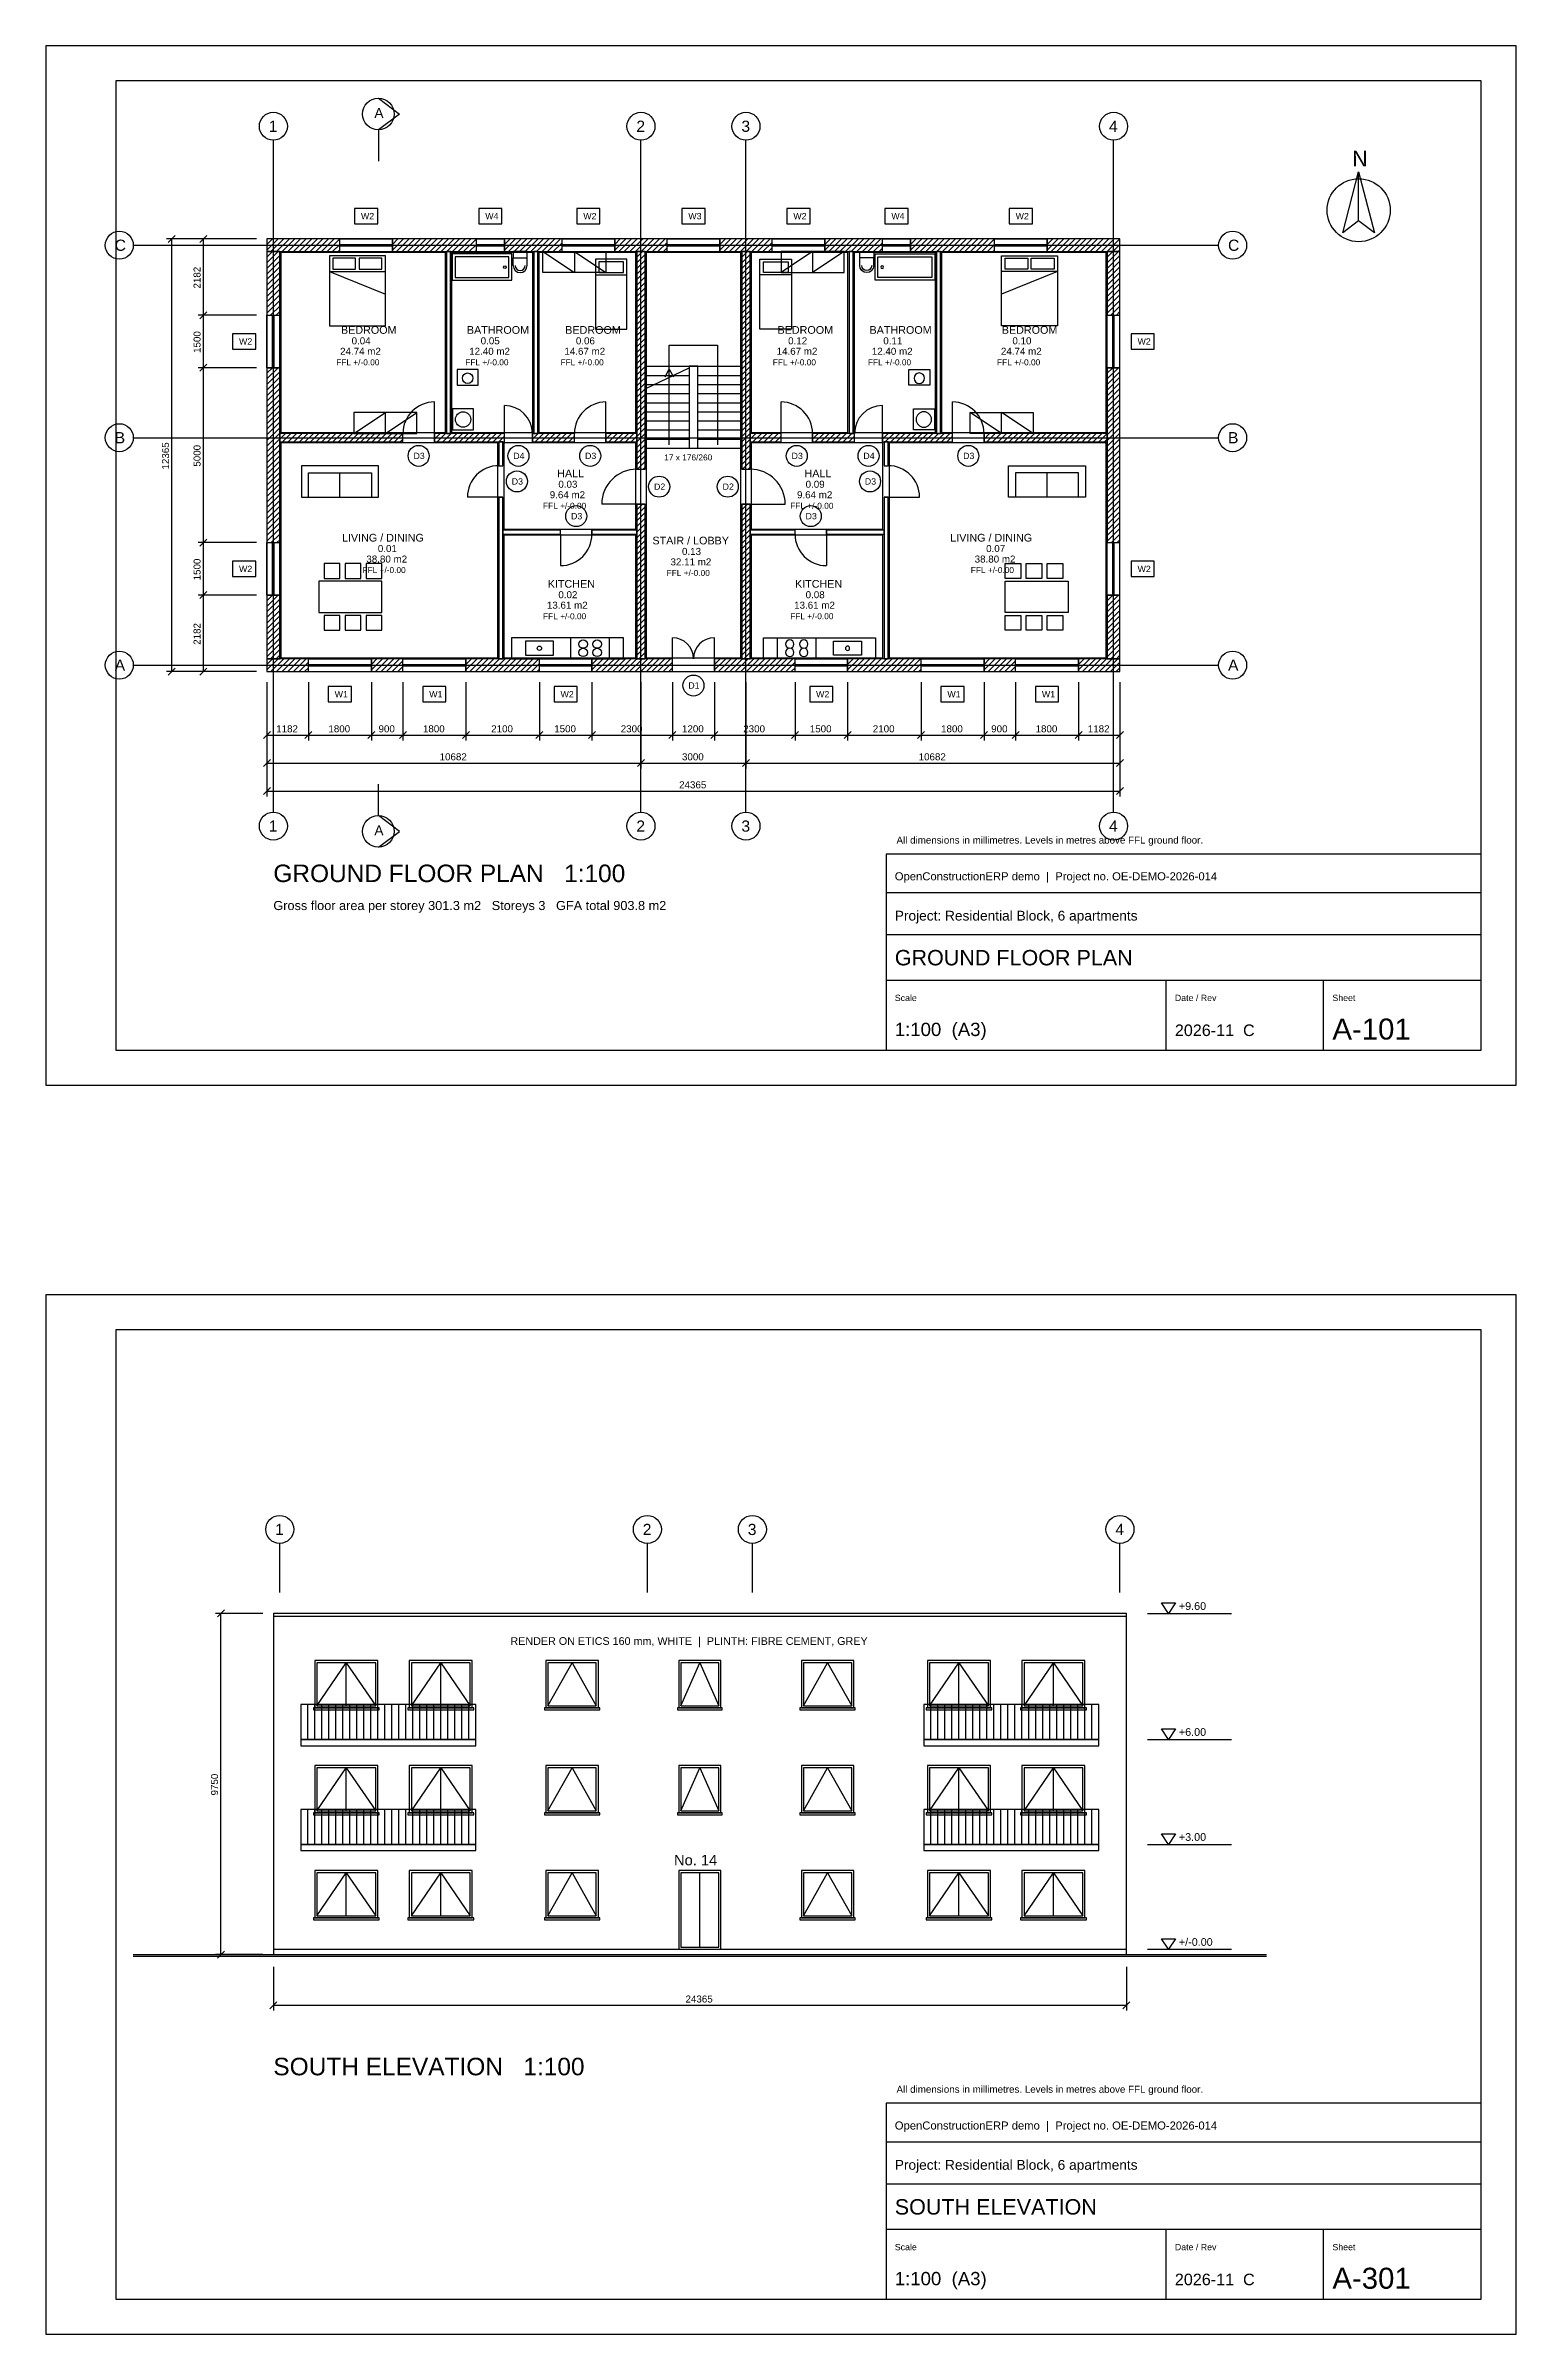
# Model space of a CAD drawing. Header units: millimetres. Extents: x -90000 to 186000, y 0 to 65400.
# Drawn here: x 48000 to 90000, y 0 to 65400 of the extents above; entities that cross this region are included whole.
import ezdxf

# ---------------------------------------------------------------- set-up
doc = ezdxf.new("R2010")
doc.units = ezdxf.units.MM
for name, color, linetype in [('A-ANNO-SYMB', 1, 'Continuous'), ('A-ANNO-TEXT', 7, 'Continuous'), ('A-ANNO-TTLB', 7, 'Continuous'), ('A-AREA', 9, 'Continuous'), ('A-AREA-GROS', 9, 'Continuous'), ('A-BALC', 7, 'Continuous'), ('A-DIMS', 2, 'Continuous'), ('A-DOOR', 3, 'Continuous'), ('A-ELEV', 7, 'Continuous'), ('A-ELEV-GLAZ', 4, 'Continuous'), ('A-FURN', 8, 'Continuous'), ('A-GLAZ', 4, 'Continuous'), ('A-GRID', 1, 'Continuous'), ('A-STRS', 2, 'Continuous'), ('A-WALL', 7, 'Continuous'), ('A-WALL-PART', 7, 'Continuous'), ('A-WALL-PATT', 8, 'Continuous')]:
    doc.layers.add(name, color=color, linetype=linetype)
doc.styles.add('OE_ARCH', font='arial.ttf')

msp = doc.modelspace()

# ---------------------------------------------------------------- texts
at = {"layer": 'A-ANNO-SYMB', "style": 'OE_ARCH'}
for s, height, p in [('A', 280, (57385.2, 63340)), ('W2', 180, (57002.4, 60442.5)), ('W4', 180, (60552.4, 60442.5)), ('W2', 180, (63352.4, 60442.5)), ('W3', 180, (66352.4, 60442.5)), ('W2', 180, (69352.4, 60442.5)), ('W4', 180, (72152.4, 60442.5)), ('W2', 180, (75702.4, 60442.5)), ('W2', 180, (53519.9, 56860)), ('W2', 180, (79184.9, 56860)), ('D3', 180, (58502.4, 53590)), ('D4', 180, (61352.4, 53590)), ('D3', 180, (63402.4, 53590)), ('D3', 180, (69302.4, 53590)), ('D4', 180, (71352.4, 53590)), ('D3', 180, (74202.4, 53590)), ('D3', 180, (61309.9, 52860)), ('D3', 180, (71394.9, 52860)), ('D2', 180, (65372.4, 52710)), ('D2', 180, (67332.4, 52710)), ('D3', 180, (63002.4, 51867.5)), ('D3', 180, (69702.4, 51867.5)), ('W2', 180, (53519.9, 50360)), ('W2', 180, (79184.9, 50360)), ('D1', 180, (66352.4, 47027.5)), ('W1', 180, (56252.4, 46777.5)), ('W1', 180, (58952.4, 46777.5)), ('W2', 180, (62702.4, 46777.5)), ('W2', 180, (70002.4, 46777.5)), ('W1', 180, (73752.4, 46777.5)), ('W1', 180, (76452.4, 46777.5)), ('A', 280, (57385.2, 42840)), ('+9.60', 220, (80365, 20700)), ('+6.00', 220, (80365, 17100)), ('+3.00', 220, (80365, 14100)), ('+/-0.00', 220, (80365, 11100))]:
    msp.add_text(s, height=height, dxfattribs=at).set_placement(p)
at = {"layer": 'A-ANNO-TEXT', "style": 'OE_ARCH'}
for s, height, p in [('BEDROOM', 220, (56431.1, 57168.8)), ('0.04', 200, (56734.5, 56868.8)), ('BATHROOM', 220, (60028.4, 57168.8)), ('0.05', 200, (60422, 56868.8)), ('BEDROOM', 220, (62837.3, 57168.8)), ('0.06', 200, (63140.8, 56868.8)), ('BEDROOM', 220, (68899.9, 57168.8)), ('0.12', 200, (69203.2, 56868.8)), ('BATHROOM', 220, (71528.4, 57168.8)), ('0.11', 200, (71922, 56868.8)), ('BEDROOM', 220, (75306.1, 57168.8)), ('0.10', 200, (75609.5, 56868.8)), ('FFL +/-0.00', 170, (56295.8, 56268.8)), ('24.74 m2', 200, (56406.5, 56568.8)), ('FFL +/-0.00', 170, (59983.3, 56268.8)), ('12.40 m2', 200, (60094, 56568.8)), ('FFL +/-0.00', 170, (62702.1, 56268.8)), ('14.67 m2', 200, (62812.8, 56568.8)), ('FFL +/-0.00', 170, (68764.6, 56268.8)), ('14.67 m2', 200, (68875.2, 56568.8)), ('FFL +/-0.00', 170, (71483.3, 56268.8)), ('12.40 m2', 200, (71594, 56568.8)), ('FFL +/-0.00', 170, (75170.8, 56268.8)), ('24.74 m2', 200, (75281.5, 56568.8)), ('HALL', 220, (62607.9, 53068.8)), ('HALL', 220, (69670.4, 53068.8)), ('FFL +/-0.00', 170, (62202.1, 52168.8)), ('9.64 m2', 200, (62394.8, 52468.8)), ('0.03', 200, (62640.8, 52768.8)), ('FFL +/-0.00', 170, (69264.6, 52168.8)), ('9.64 m2', 200, (69457.2, 52468.8)), ('0.09', 200, (69703.2, 52768.8)), ('LIVING / DINING', 220, (56459.5, 51231.2)), ('0.01', 200, (57484.5, 50931.2)), ('STAIR / LOBBY', 220, (65327.4, 51150)), ('0.13', 200, (66172, 50850)), ('LIVING / DINING', 220, (73834.5, 51231.2)), ('0.07', 200, (74859.5, 50931.2)), ('FFL +/-0.00', 170, (57045.8, 50331.2)), ('38.80 m2', 200, (57156.5, 50631.2)), ('FFL +/-0.00', 170, (65733.3, 50250)), ('32.11 m2', 200, (65844, 50550)), ('FFL +/-0.00', 170, (74420.8, 50331.2)), ('38.80 m2', 200, (74531.5, 50631.2)), ('KITCHEN', 220, (62337.3, 49912.5)), ('0.02', 200, (62640.8, 49612.5)), ('KITCHEN', 220, (69399.9, 49912.5)), ('0.08', 200, (69703.2, 49612.5)), ('FFL +/-0.00', 170, (62202.1, 49012.5)), ('13.61 m2', 200, (62312.8, 49312.5)), ('FFL +/-0.00', 170, (69264.6, 49012.5)), ('13.61 m2', 200, (69375.2, 49312.5)), ('GROUND FLOOR PLAN   1:100', 500, (54500, 41500)), ('Gross floor area per storey 301.3 m2   Storeys 3   GFA total 903.8 m2', 260, (54500, 40700)), ('RENDER ON ETICS 160 mm, WHITE  |  PLINTH: FIBRE CEMENT, GREY', 220, (61270.5, 19700)), ('SOUTH ELEVATION   1:100', 500, (54500, 7400))]:
    msp.add_text(s, height=height, dxfattribs=at).set_placement(p)
at = {"layer": 'A-ANNO-TTLB', "style": 'OE_ARCH'}
for s, height, p in [('All dimensions in millimetres. Levels in metres above FFL ground floor.', 200, (72300, 42600)), ('OpenConstructionERP demo  |  Project no. OE-DEMO-2026-014', 230, (72250, 41550)), ('Project: Residential Block, 6 apartments', 280, (72250, 40400)), ('GROUND FLOOR PLAN', 440, (72250, 39120)), ('Scale', 180, (72250, 38100)), ('Date / Rev', 180, (80250, 38100)), ('Sheet', 180, (84750, 38100)), ('1:100  (A3)', 380, (72250, 37100)), ('2026-11  C', 330, (80250, 37100)), ('A-101', 600, (84750, 37000)), ('All dimensions in millimetres. Levels in metres above FFL ground floor.', 200, (72300, 6900)), ('OpenConstructionERP demo  |  Project no. OE-DEMO-2026-014', 230, (72250, 5850)), ('Project: Residential Block, 6 apartments', 280, (72250, 4700)), ('SOUTH ELEVATION', 440, (72250, 3420)), ('Scale', 180, (72250, 2400)), ('Date / Rev', 180, (80250, 2400)), ('Sheet', 180, (84750, 2400)), ('1:100  (A3)', 380, (72250, 1400)), ('2026-11  C', 330, (80250, 1400)), ('A-301', 600, (84750, 1300))]:
    msp.add_text(s, height=height, dxfattribs=at).set_placement(p)
at = {"layer": 'A-DIMS', "style": 'OE_ARCH'}
for s, p in [('2182', (52420, 58463.2)), ('1500', (52420, 56622)), ('12365', (51520, 53290)), ('5000', (52420, 53372)), ('1500', (52420, 50122)), ('2182', (52420, 48280.8)), ('9750', (52920, 15397))]:
    msp.add_text(s, height=200, rotation=90, dxfattribs=at).set_placement(p)
for s, p in [('1182', (54580.8, 45780)), ('1800', (56072, 45780)), ('900', (57504, 45780)), ('1800', (58772, 45780)), ('2100', (60722, 45780)), ('1500', (62522, 45780)), ('2300', (64422, 45780)), ('1200', (66172, 45780)), ('2300', (67922, 45780)), ('1500', (69822, 45780)), ('2100', (71622, 45780)), ('1800', (73572, 45780)), ('900', (75004, 45780)), ('1800', (76272, 45780)), ('1182', (77763.2, 45780)), ('10682', (59248.8, 44980)), ('3000', (66172, 44980)), ('10682', (72931.2, 44980)), ('24365', (66090, 44180)), ('24365', (66272.5, 9480))]:
    msp.add_text(s, height=200, dxfattribs=at).set_placement(p)
at = {"layer": 'A-ELEV', "style": 'OE_ARCH'}
msp.add_text('No. 14', height=300, dxfattribs=at).set_placement((65944.5, 13400))
at = {"layer": 'A-FURN'}
msp.add_text('N', height=450, dxfattribs=at).set_placement((85320, 61950))
at = {"layer": 'A-GRID', "style": 'OE_ARCH'}
for s, p in [('1', (54368.8, 62940)), ('2', (64868.8, 62940)), ('3', (67868.8, 62940)), ('4', (78368.8, 62940)), ('C', (49968.8, 59540)), ('C', (81768.8, 59540)), ('B', (49968.8, 54040)), ('B', (81768.8, 54040)), ('A', (49968.8, 47540)), ('A', (81768.8, 47540)), ('1', (54368.8, 42940)), ('2', (64868.8, 42940)), ('3', (67868.8, 42940)), ('4', (78368.8, 42940)), ('1', (54551.3, 22840)), ('2', (65051.3, 22840)), ('3', (68051.3, 22840)), ('4', (78551.3, 22840))]:
    msp.add_text(s, height=320, dxfattribs=at).set_placement(p)
at = {"layer": 'A-STRS', "style": 'OE_ARCH'}
msp.add_text('17 x 176/260', height=170, dxfattribs=at).set_placement((65663.6, 53550))

# ---------------------------------------------------------------- linework, layer by layer
at = {"layer": 'A-ANNO-SYMB'}
for p, q in [((57500, 63000), (57500, 62100)), ((57500, 43400), (57500, 44300)), ((79465, 20600), (81865, 20600)), ((79465, 17000), (81865, 17000)), ((79465, 14000), (81865, 14000)), ((79465, 11000), (81865, 11000))]:
    msp.add_line(p, q, dxfattribs=at)
for points in [[(57500, 63900), (58100, 63450), (57500, 63000)], [(57500, 42500), (58100, 42950), (57500, 43400)], [(79865, 20900), (80265, 20900), (80065, 20600), (79865, 20900)], [(79865, 17300), (80265, 17300), (80065, 17000), (79865, 17300)], [(79865, 14300), (80265, 14300), (80065, 14000), (79865, 14300)], [(79865, 11300), (80265, 11300), (80065, 11000), (79865, 11300)]]:
    msp.add_lwpolyline(points, dxfattribs=at)
for points in [[(56820, 60312.5), (57480, 60312.5), (57480, 60752.5), (56820, 60752.5)], [(60370, 60312.5), (61030, 60312.5), (61030, 60752.5), (60370, 60752.5)], [(63170, 60312.5), (63830, 60312.5), (63830, 60752.5), (63170, 60752.5)], [(66170, 60312.5), (66830, 60312.5), (66830, 60752.5), (66170, 60752.5)], [(69170, 60312.5), (69830, 60312.5), (69830, 60752.5), (69170, 60752.5)], [(71970, 60312.5), (72630, 60312.5), (72630, 60752.5), (71970, 60752.5)], [(75520, 60312.5), (76180, 60312.5), (76180, 60752.5), (75520, 60752.5)], [(53337.5, 56730), (53997.5, 56730), (53997.5, 57170), (53337.5, 57170)], [(79002.5, 56730), (79662.5, 56730), (79662.5, 57170), (79002.5, 57170)], [(53337.5, 50230), (53997.5, 50230), (53997.5, 50670), (53337.5, 50670)], [(79002.5, 50230), (79662.5, 50230), (79662.5, 50670), (79002.5, 50670)], [(56070, 46647.5), (56730, 46647.5), (56730, 47087.5), (56070, 47087.5)], [(58770, 46647.5), (59430, 46647.5), (59430, 47087.5), (58770, 47087.5)], [(62520, 46647.5), (63180, 46647.5), (63180, 47087.5), (62520, 47087.5)], [(69820, 46647.5), (70480, 46647.5), (70480, 47087.5), (69820, 47087.5)], [(73570, 46647.5), (74230, 46647.5), (74230, 47087.5), (73570, 47087.5)], [(76270, 46647.5), (76930, 46647.5), (76930, 47087.5), (76270, 47087.5)]]:
    msp.add_lwpolyline(points, close=True, dxfattribs=at)
for centre, radius in [((57500, 63450), 450), ((58650, 53680), 300), ((61500, 53680), 300), ((63550, 53680), 300), ((69450, 53680), 300), ((71500, 53680), 300), ((74350, 53680), 300), ((61457.5, 52950), 300), ((65520, 52800), 300), ((67480, 52800), 300), ((71542.5, 52950), 300), ((63150, 51957.5), 300), ((69850, 51957.5), 300), ((66500, 47117.5), 300), ((57500, 42950), 450)]:
    msp.add_circle(centre, radius, dxfattribs=at)
at = {"layer": 'A-ANNO-TTLB'}
for p, q in [((72000, 41200), (89000, 41200)), ((72000, 40000), (89000, 40000)), ((72000, 38700), (89000, 38700)), ((80000, 36700), (80000, 38700)), ((84500, 36700), (84500, 38700)), ((72000, 5500), (89000, 5500)), ((72000, 4300), (89000, 4300)), ((72000, 3000), (89000, 3000)), ((80000, 1000), (80000, 3000)), ((84500, 1000), (84500, 3000))]:
    msp.add_line(p, q, dxfattribs=at)
for points in [[(48000, 35700), (90000, 35700), (90000, 65400), (48000, 65400), (48000, 35700)], [(50000, 36700), (89000, 36700), (89000, 64400), (50000, 64400), (50000, 36700)], [(72000, 36700), (89000, 36700), (89000, 42300), (72000, 42300), (72000, 36700)], [(48000, 0), (90000, 0), (90000, 29700), (48000, 29700), (48000, 0)], [(50000, 1000), (89000, 1000), (89000, 28700), (50000, 28700), (50000, 1000)], [(72000, 1000), (89000, 1000), (89000, 6600), (72000, 6600), (72000, 1000)]]:
    msp.add_lwpolyline(points, dxfattribs=at)
at = {"layer": 'A-AREA'}
for points in [[(54712.5, 54350), (59412.5, 54350), (59412.5, 59487.5), (54712.5, 59487.5)], [(59587.5, 54350), (61912.5, 54350), (61912.5, 59487.5), (59587.5, 59487.5)], [(62087.5, 54350), (64850, 54350), (64850, 59487.5), (62087.5, 59487.5)], [(65150, 47912.5), (67850, 47912.5), (67850, 59487.5), (65150, 59487.5)], [(68150, 54350), (70912.5, 54350), (70912.5, 59487.5), (68150, 59487.5)], [(71087.5, 54350), (73412.5, 54350), (73412.5, 59487.5), (71087.5, 59487.5)], [(73587.5, 54350), (78287.5, 54350), (78287.5, 59487.5), (73587.5, 59487.5)], [(54712.5, 47912.5), (60912.5, 47912.5), (60912.5, 54050), (54712.5, 54050)], [(61087.5, 51587.5), (64850, 51587.5), (64850, 54050), (61087.5, 54050)], [(68150, 51587.5), (71912.5, 51587.5), (71912.5, 54050), (68150, 54050)], [(72087.5, 47912.5), (78287.5, 47912.5), (78287.5, 54050), (72087.5, 54050)], [(61087.5, 47912.5), (64850, 47912.5), (64850, 51412.5), (61087.5, 51412.5)], [(68150, 47912.5), (71912.5, 47912.5), (71912.5, 51412.5), (68150, 51412.5)]]:
    msp.add_lwpolyline(points, close=True, dxfattribs=at)
at = {"layer": 'A-AREA-GROS'}
msp.add_lwpolyline([(54317.5, 47517.5), (78682.5, 47517.5), (78682.5, 59882.5), (54317.5, 59882.5)], close=True, dxfattribs=at)
at = {"layer": 'A-BALC'}
for p, q in [((55482.5, 17000), (55482.5, 18000)), ((55682.5, 17000), (55682.5, 18000)), ((55882.5, 17000), (55882.5, 18000)), ((56082.5, 17000), (56082.5, 18000)), ((56282.5, 17000), (56282.5, 18000)), ((56482.5, 17000), (56482.5, 18000)), ((56682.5, 17000), (56682.5, 18000)), ((56882.5, 17000), (56882.5, 18000)), ((57082.5, 17000), (57082.5, 18000)), ((57282.5, 17000), (57282.5, 18000)), ((57482.5, 17000), (57482.5, 18000)), ((57682.5, 17000), (57682.5, 18000)), ((57882.5, 17000), (57882.5, 18000)), ((58082.5, 17000), (58082.5, 18000)), ((58282.5, 17000), (58282.5, 18000)), ((58482.5, 17000), (58482.5, 18000)), ((58682.5, 17000), (58682.5, 18000)), ((58882.5, 17000), (58882.5, 18000)), ((59082.5, 17000), (59082.5, 18000)), ((59282.5, 17000), (59282.5, 18000)), ((59482.5, 17000), (59482.5, 18000)), ((59682.5, 17000), (59682.5, 18000)), ((59882.5, 17000), (59882.5, 18000)), ((60082.5, 17000), (60082.5, 18000)), ((73282.5, 17000), (73282.5, 18000)), ((73482.5, 17000), (73482.5, 18000)), ((73682.5, 17000), (73682.5, 18000)), ((73882.5, 17000), (73882.5, 18000)), ((74082.5, 17000), (74082.5, 18000)), ((74282.5, 17000), (74282.5, 18000)), ((74482.5, 17000), (74482.5, 18000)), ((74682.5, 17000), (74682.5, 18000)), ((74882.5, 17000), (74882.5, 18000)), ((75082.5, 17000), (75082.5, 18000)), ((75282.5, 17000), (75282.5, 18000)), ((75482.5, 17000), (75482.5, 18000)), ((75682.5, 17000), (75682.5, 18000)), ((75882.5, 17000), (75882.5, 18000)), ((76082.5, 17000), (76082.5, 18000)), ((76282.5, 17000), (76282.5, 18000)), ((76482.5, 17000), (76482.5, 18000)), ((76682.5, 17000), (76682.5, 18000)), ((76882.5, 17000), (76882.5, 18000)), ((77082.5, 17000), (77082.5, 18000)), ((77282.5, 17000), (77282.5, 18000)), ((77482.5, 17000), (77482.5, 18000)), ((77682.5, 17000), (77682.5, 18000)), ((77882.5, 17000), (77882.5, 18000)), ((55482.5, 14000), (55482.5, 15000)), ((55682.5, 14000), (55682.5, 15000)), ((55882.5, 14000), (55882.5, 15000)), ((56082.5, 14000), (56082.5, 15000)), ((56282.5, 14000), (56282.5, 15000)), ((56482.5, 14000), (56482.5, 15000)), ((56682.5, 14000), (56682.5, 15000)), ((56882.5, 14000), (56882.5, 15000)), ((57082.5, 14000), (57082.5, 15000)), ((57282.5, 14000), (57282.5, 15000)), ((57482.5, 14000), (57482.5, 15000)), ((57682.5, 14000), (57682.5, 15000)), ((57882.5, 14000), (57882.5, 15000)), ((58082.5, 14000), (58082.5, 15000)), ((58282.5, 14000), (58282.5, 15000)), ((58482.5, 14000), (58482.5, 15000)), ((58682.5, 14000), (58682.5, 15000)), ((58882.5, 14000), (58882.5, 15000)), ((59082.5, 14000), (59082.5, 15000)), ((59282.5, 14000), (59282.5, 15000)), ((59482.5, 14000), (59482.5, 15000)), ((59682.5, 14000), (59682.5, 15000)), ((59882.5, 14000), (59882.5, 15000)), ((60082.5, 14000), (60082.5, 15000)), ((73282.5, 14000), (73282.5, 15000)), ((73482.5, 14000), (73482.5, 15000)), ((73682.5, 14000), (73682.5, 15000)), ((73882.5, 14000), (73882.5, 15000)), ((74082.5, 14000), (74082.5, 15000)), ((74282.5, 14000), (74282.5, 15000)), ((74482.5, 14000), (74482.5, 15000)), ((74682.5, 14000), (74682.5, 15000)), ((74882.5, 14000), (74882.5, 15000)), ((75082.5, 14000), (75082.5, 15000)), ((75282.5, 14000), (75282.5, 15000)), ((75482.5, 14000), (75482.5, 15000)), ((75682.5, 14000), (75682.5, 15000)), ((75882.5, 14000), (75882.5, 15000)), ((76082.5, 14000), (76082.5, 15000)), ((76282.5, 14000), (76282.5, 15000)), ((76482.5, 14000), (76482.5, 15000)), ((76682.5, 14000), (76682.5, 15000)), ((76882.5, 14000), (76882.5, 15000)), ((77082.5, 14000), (77082.5, 15000)), ((77282.5, 14000), (77282.5, 15000)), ((77482.5, 14000), (77482.5, 15000)), ((77682.5, 14000), (77682.5, 15000)), ((77882.5, 14000), (77882.5, 15000))]:
    msp.add_line(p, q, dxfattribs=at)
for points in [[(55282.5, 17000), (60282.5, 17000), (60282.5, 18000), (55282.5, 18000)], [(73082.5, 17000), (78082.5, 17000), (78082.5, 18000), (73082.5, 18000)], [(55282.5, 16820), (60282.5, 16820), (60282.5, 17000), (55282.5, 17000)], [(73082.5, 16820), (78082.5, 16820), (78082.5, 17000), (73082.5, 17000)], [(55282.5, 14000), (60282.5, 14000), (60282.5, 15000), (55282.5, 15000)], [(73082.5, 14000), (78082.5, 14000), (78082.5, 15000), (73082.5, 15000)], [(55282.5, 13820), (60282.5, 13820), (60282.5, 14000), (55282.5, 14000)], [(73082.5, 13820), (78082.5, 13820), (78082.5, 14000), (73082.5, 14000)]]:
    msp.add_lwpolyline(points, close=True, dxfattribs=at)
at = {"layer": 'A-DIMS'}
for p, q in [((54017.5, 59882.5), (51450, 59882.5)), ((51500, 59782.5), (51700, 59982.5)), ((51600, 47517.5), (51600, 59882.5)), ((54017.5, 59882.5), (52350, 59882.5)), ((52400, 59782.5), (52600, 59982.5)), ((52500, 57700), (52500, 59882.5)), ((54017.5, 57700), (52350, 57700)), ((54017.5, 57700), (52350, 57700)), ((52400, 57600), (52600, 57800)), ((52400, 57600), (52600, 57800)), ((52500, 56200), (52500, 57700)), ((52400, 56100), (52600, 56300)), ((52400, 56100), (52600, 56300)), ((54017.5, 56200), (52350, 56200)), ((54017.5, 56200), (52350, 56200)), ((52500, 51200), (52500, 56200)), ((54017.5, 51200), (52350, 51200)), ((54017.5, 51200), (52350, 51200)), ((52400, 51100), (52600, 51300)), ((52400, 51100), (52600, 51300)), ((52500, 49700), (52500, 51200)), ((52400, 49600), (52600, 49800)), ((52400, 49600), (52600, 49800)), ((54017.5, 49700), (52350, 49700)), ((54017.5, 49700), (52350, 49700)), ((52500, 47517.5), (52500, 49700)), ((54017.5, 47517.5), (51450, 47517.5)), ((51500, 47417.5), (51700, 47617.5)), ((54017.5, 47517.5), (52350, 47517.5)), ((52400, 47417.5), (52600, 47617.5)), ((54317.5, 47217.5), (54317.5, 45550)), ((54317.5, 47217.5), (54317.5, 44750)), ((54317.5, 47217.5), (54317.5, 43950)), ((55500, 47217.5), (55500, 45550)), ((55500, 47217.5), (55500, 45550)), ((57300, 47217.5), (57300, 45550)), ((57300, 47217.5), (57300, 45550)), ((58200, 47217.5), (58200, 45550)), ((58200, 47217.5), (58200, 45550)), ((60000, 47217.5), (60000, 45550)), ((60000, 47217.5), (60000, 45550)), ((62100, 47217.5), (62100, 45550)), ((62100, 47217.5), (62100, 45550)), ((63600, 47217.5), (63600, 45550)), ((63600, 47217.5), (63600, 45550)), ((65000, 47217.5), (65000, 44750)), ((65000, 47217.5), (65000, 44750)), ((65900, 47217.5), (65900, 45550)), ((65900, 47217.5), (65900, 45550)), ((67100, 47217.5), (67100, 45550)), ((67100, 47217.5), (67100, 45550)), ((68000, 47217.5), (68000, 44750)), ((68000, 47217.5), (68000, 44750)), ((69400, 47217.5), (69400, 45550)), ((69400, 47217.5), (69400, 45550)), ((70900, 47217.5), (70900, 45550)), ((70900, 47217.5), (70900, 45550)), ((73000, 47217.5), (73000, 45550)), ((73000, 47217.5), (73000, 45550)), ((74800, 47217.5), (74800, 45550)), ((74800, 47217.5), (74800, 45550)), ((75700, 47217.5), (75700, 45550)), ((75700, 47217.5), (75700, 45550)), ((77500, 47217.5), (77500, 45550)), ((77500, 47217.5), (77500, 45550)), ((78682.5, 47217.5), (78682.5, 45550)), ((78682.5, 47217.5), (78682.5, 44750)), ((78682.5, 47217.5), (78682.5, 43950)), ((54217.5, 45600), (54417.5, 45800)), ((55400, 45600), (55600, 45800)), ((55400, 45600), (55600, 45800)), ((57200, 45600), (57400, 45800)), ((57200, 45600), (57400, 45800)), ((58100, 45600), (58300, 45800)), ((58100, 45600), (58300, 45800)), ((59900, 45600), (60100, 45800)), ((59900, 45600), (60100, 45800)), ((62000, 45600), (62200, 45800)), ((62000, 45600), (62200, 45800)), ((63500, 45600), (63700, 45800)), ((63500, 45600), (63700, 45800)), ((65800, 45600), (66000, 45800)), ((65800, 45600), (66000, 45800)), ((67000, 45600), (67200, 45800)), ((67000, 45600), (67200, 45800)), ((69300, 45600), (69500, 45800)), ((69300, 45600), (69500, 45800)), ((70800, 45600), (71000, 45800)), ((70800, 45600), (71000, 45800)), ((72900, 45600), (73100, 45800)), ((72900, 45600), (73100, 45800)), ((74700, 45600), (74900, 45800)), ((74700, 45600), (74900, 45800)), ((75600, 45600), (75800, 45800)), ((75600, 45600), (75800, 45800)), ((77400, 45600), (77600, 45800)), ((77400, 45600), (77600, 45800)), ((78582.5, 45600), (78782.5, 45800)), ((54317.5, 45700), (55500, 45700)), ((55500, 45700), (57300, 45700)), ((57300, 45700), (58200, 45700)), ((58200, 45700), (60000, 45700)), ((60000, 45700), (62100, 45700)), ((62100, 45700), (63600, 45700)), ((63600, 45700), (65900, 45700)), ((65900, 45700), (67100, 45700)), ((67100, 45700), (69400, 45700)), ((69400, 45700), (70900, 45700)), ((70900, 45700), (73000, 45700)), ((73000, 45700), (74800, 45700)), ((74800, 45700), (75700, 45700)), ((75700, 45700), (77500, 45700)), ((77500, 45700), (78682.5, 45700)), ((54217.5, 44800), (54417.5, 45000)), ((54317.5, 44900), (65000, 44900)), ((64900, 44800), (65100, 45000)), ((64900, 44800), (65100, 45000)), ((65000, 44900), (68000, 44900)), ((67900, 44800), (68100, 45000)), ((67900, 44800), (68100, 45000)), ((68000, 44900), (78682.5, 44900)), ((78582.5, 44800), (78782.5, 45000)), ((54217.5, 44000), (54417.5, 44200)), ((54317.5, 44100), (78682.5, 44100)), ((78582.5, 44000), (78782.5, 44200)), ((54200, 20600), (52850, 20600)), ((52900, 20500), (53100, 20700)), ((53000, 10850), (53000, 20600)), ((54200, 10850), (52850, 10850)), ((52900, 10750), (53100, 10950)), ((54500, 10500), (54500, 9250)), ((78865, 10500), (78865, 9250)), ((54400, 9300), (54600, 9500)), ((54500, 9400), (78865, 9400)), ((78765, 9300), (78965, 9500))]:
    msp.add_line(p, q, dxfattribs=at)
at = {"layer": 'A-DOOR'}
for p, q in [((59100, 54320), (59100, 55220)), ((61100, 54320), (61100, 55120)), ((64000, 54320), (64000, 55220)), ((69000, 54320), (69000, 55220)), ((71900, 54320), (71900, 55120)), ((73900, 54320), (73900, 55220)), ((58200, 54080), (58200, 54320)), ((59100, 54080), (59100, 54320)), ((61100, 54080), (61100, 54320)), ((61900, 54080), (61900, 54320)), ((63100, 54080), (63100, 54320)), ((64000, 54080), (64000, 54320)), ((69000, 54080), (69000, 54320)), ((69900, 54080), (69900, 54320)), ((71100, 54080), (71100, 54320)), ((71900, 54080), (71900, 54320)), ((73900, 54080), (73900, 54320)), ((74800, 54080), (74800, 54320)), ((60942.5, 53400), (61057.5, 53400)), ((64880, 53300), (65120, 53300)), ((67880, 53300), (68120, 53300)), ((71942.5, 53400), (72057.5, 53400)), ((60942.5, 52500), (60042.5, 52500)), ((60942.5, 52500), (61057.5, 52500)), ((71942.5, 52500), (72057.5, 52500)), ((72057.5, 52500), (72957.5, 52500)), ((64880, 52300), (63880, 52300)), ((64880, 52300), (65120, 52300)), ((67880, 52300), (68120, 52300)), ((68120, 52300), (69120, 52300)), ((62700, 51442.5), (62700, 51557.5)), ((62700, 51442.5), (62700, 50542.5)), ((63600, 51442.5), (63600, 51557.5)), ((69400, 51442.5), (69400, 51557.5)), ((70300, 51442.5), (70300, 51557.5)), ((70300, 51442.5), (70300, 50542.5)), ((65900, 47882.5), (65900, 48482.5)), ((67100, 47882.5), (67100, 48482.5)), ((65900, 47517.5), (65900, 47882.5)), ((67100, 47517.5), (67100, 47882.5))]:
    msp.add_line(p, q, dxfattribs=at)
for centre, radius, start, end in [((59100, 54320), 900, 90, 180), ((61100, 54320), 800, 0, 90), ((64000, 54320), 900, 90, 180), ((69000, 54320), 900, 0, 90), ((71900, 54320), 800, 90, 180), ((73900, 54320), 900, 0, 90), ((60942.5, 52500), 900, 90, 180), ((64880, 52300), 1000, 90, 180), ((68120, 52300), 1000, 0, 90), ((72057.5, 52500), 900, 0, 90), ((62700, 51442.5), 900, 270, 0), ((70300, 51442.5), 900, 180, 270), ((65900, 47882.5), 600, 0, 90), ((67100, 47882.5), 600, 90, 180)]:
    msp.add_arc(centre, radius, start, end, dxfattribs=at)
at = {"layer": 'A-ELEV'}
for p, q in [((54500, 20520), (78865, 20520)), ((50500, 10850), (82865, 10850)), ((50500, 10800), (82865, 10800)), ((54500, 11000), (78865, 11000))]:
    msp.add_line(p, q, dxfattribs=at)
for points in [[(54500, 10850), (78865, 10850), (78865, 20600), (54500, 20600)], [(55682.5, 17900), (57482.5, 17900), (57482.5, 19250), (55682.5, 19250)], [(58382.5, 17900), (60182.5, 17900), (60182.5, 19250), (58382.5, 19250)], [(62282.5, 17900), (63782.5, 17900), (63782.5, 19250), (62282.5, 19250)], [(66082.5, 17900), (67282.5, 17900), (67282.5, 19250), (66082.5, 19250)], [(69582.5, 17900), (71082.5, 17900), (71082.5, 19250), (69582.5, 19250)], [(73182.5, 17900), (74982.5, 17900), (74982.5, 19250), (73182.5, 19250)], [(75882.5, 17900), (77682.5, 17900), (77682.5, 19250), (75882.5, 19250)], [(55642.5, 17840), (57522.5, 17840), (57522.5, 17900), (55642.5, 17900)], [(58342.5, 17840), (60222.5, 17840), (60222.5, 17900), (58342.5, 17900)], [(62242.5, 17840), (63822.5, 17840), (63822.5, 17900), (62242.5, 17900)], [(66042.5, 17840), (67322.5, 17840), (67322.5, 17900), (66042.5, 17900)], [(69542.5, 17840), (71122.5, 17840), (71122.5, 17900), (69542.5, 17900)], [(73142.5, 17840), (75022.5, 17840), (75022.5, 17900), (73142.5, 17900)], [(75842.5, 17840), (77722.5, 17840), (77722.5, 17900), (75842.5, 17900)], [(55682.5, 14900), (57482.5, 14900), (57482.5, 16250), (55682.5, 16250)], [(58382.5, 14900), (60182.5, 14900), (60182.5, 16250), (58382.5, 16250)], [(62282.5, 14900), (63782.5, 14900), (63782.5, 16250), (62282.5, 16250)], [(66082.5, 14900), (67282.5, 14900), (67282.5, 16250), (66082.5, 16250)], [(69582.5, 14900), (71082.5, 14900), (71082.5, 16250), (69582.5, 16250)], [(73182.5, 14900), (74982.5, 14900), (74982.5, 16250), (73182.5, 16250)], [(75882.5, 14900), (77682.5, 14900), (77682.5, 16250), (75882.5, 16250)], [(55642.5, 14840), (57522.5, 14840), (57522.5, 14900), (55642.5, 14900)], [(58342.5, 14840), (60222.5, 14840), (60222.5, 14900), (58342.5, 14900)], [(62242.5, 14840), (63822.5, 14840), (63822.5, 14900), (62242.5, 14900)], [(66042.5, 14840), (67322.5, 14840), (67322.5, 14900), (66042.5, 14900)], [(69542.5, 14840), (71122.5, 14840), (71122.5, 14900), (69542.5, 14900)], [(73142.5, 14840), (75022.5, 14840), (75022.5, 14900), (73142.5, 14900)], [(75842.5, 14840), (77722.5, 14840), (77722.5, 14900), (75842.5, 14900)], [(55682.5, 11900), (57482.5, 11900), (57482.5, 13250), (55682.5, 13250)], [(58382.5, 11900), (60182.5, 11900), (60182.5, 13250), (58382.5, 13250)], [(62282.5, 11900), (63782.5, 11900), (63782.5, 13250), (62282.5, 13250)], [(66082.5, 11000), (67282.5, 11000), (67282.5, 13250), (66082.5, 13250)], [(69582.5, 11900), (71082.5, 11900), (71082.5, 13250), (69582.5, 13250)], [(73182.5, 11900), (74982.5, 11900), (74982.5, 13250), (73182.5, 13250)], [(75882.5, 11900), (77682.5, 11900), (77682.5, 13250), (75882.5, 13250)], [(55642.5, 11840), (57522.5, 11840), (57522.5, 11900), (55642.5, 11900)], [(58342.5, 11840), (60222.5, 11840), (60222.5, 11900), (58342.5, 11900)], [(62242.5, 11840), (63822.5, 11840), (63822.5, 11900), (62242.5, 11900)], [(69542.5, 11840), (71122.5, 11840), (71122.5, 11900), (69542.5, 11900)], [(73142.5, 11840), (75022.5, 11840), (75022.5, 11900), (73142.5, 11900)], [(75842.5, 11840), (77722.5, 11840), (77722.5, 11900), (75842.5, 11900)]]:
    msp.add_lwpolyline(points, close=True, dxfattribs=at)
at = {"layer": 'A-ELEV-GLAZ'}
for p, q in [((56582.5, 17960), (56582.5, 19190)), ((59282.5, 17960), (59282.5, 19190)), ((74082.5, 17960), (74082.5, 19190)), ((76782.5, 17960), (76782.5, 19190)), ((56582.5, 14960), (56582.5, 16190)), ((59282.5, 14960), (59282.5, 16190)), ((74082.5, 14960), (74082.5, 16190)), ((76782.5, 14960), (76782.5, 16190)), ((56582.5, 11960), (56582.5, 13190)), ((59282.5, 11960), (59282.5, 13190)), ((66682.5, 11060), (66682.5, 13190)), ((74082.5, 11960), (74082.5, 13190)), ((76782.5, 11960), (76782.5, 13190))]:
    msp.add_line(p, q, dxfattribs=at)
for points in [[(55742.5, 17960), (57422.5, 17960), (57422.5, 19190), (55742.5, 19190)], [(58442.5, 17960), (60122.5, 17960), (60122.5, 19190), (58442.5, 19190)], [(62342.5, 17960), (63722.5, 17960), (63722.5, 19190), (62342.5, 19190)], [(66142.5, 17960), (67222.5, 17960), (67222.5, 19190), (66142.5, 19190)], [(69642.5, 17960), (71022.5, 17960), (71022.5, 19190), (69642.5, 19190)], [(73242.5, 17960), (74922.5, 17960), (74922.5, 19190), (73242.5, 19190)], [(75942.5, 17960), (77622.5, 17960), (77622.5, 19190), (75942.5, 19190)], [(55742.5, 14960), (57422.5, 14960), (57422.5, 16190), (55742.5, 16190)], [(58442.5, 14960), (60122.5, 14960), (60122.5, 16190), (58442.5, 16190)], [(62342.5, 14960), (63722.5, 14960), (63722.5, 16190), (62342.5, 16190)], [(66142.5, 14960), (67222.5, 14960), (67222.5, 16190), (66142.5, 16190)], [(69642.5, 14960), (71022.5, 14960), (71022.5, 16190), (69642.5, 16190)], [(73242.5, 14960), (74922.5, 14960), (74922.5, 16190), (73242.5, 16190)], [(75942.5, 14960), (77622.5, 14960), (77622.5, 16190), (75942.5, 16190)], [(55742.5, 11960), (57422.5, 11960), (57422.5, 13190), (55742.5, 13190)], [(58442.5, 11960), (60122.5, 11960), (60122.5, 13190), (58442.5, 13190)], [(62342.5, 11960), (63722.5, 11960), (63722.5, 13190), (62342.5, 13190)], [(66142.5, 11060), (67222.5, 11060), (67222.5, 13190), (66142.5, 13190)], [(69642.5, 11960), (71022.5, 11960), (71022.5, 13190), (69642.5, 13190)], [(73242.5, 11960), (74922.5, 11960), (74922.5, 13190), (73242.5, 13190)], [(75942.5, 11960), (77622.5, 11960), (77622.5, 13190), (75942.5, 13190)]]:
    msp.add_lwpolyline(points, close=True, dxfattribs=at)
for points in [[(55742.5, 17960), (56582.5, 19190), (57422.5, 17960)], [(58442.5, 17960), (59282.5, 19190), (60122.5, 17960)], [(62342.5, 17960), (63032.5, 19190), (63722.5, 17960)], [(66142.5, 17960), (66682.5, 19190), (67222.5, 17960)], [(69642.5, 17960), (70332.5, 19190), (71022.5, 17960)], [(73242.5, 17960), (74082.5, 19190), (74922.5, 17960)], [(75942.5, 17960), (76782.5, 19190), (77622.5, 17960)], [(55742.5, 14960), (56582.5, 16190), (57422.5, 14960)], [(58442.5, 14960), (59282.5, 16190), (60122.5, 14960)], [(62342.5, 14960), (63032.5, 16190), (63722.5, 14960)], [(66142.5, 14960), (66682.5, 16190), (67222.5, 14960)], [(69642.5, 14960), (70332.5, 16190), (71022.5, 14960)], [(73242.5, 14960), (74082.5, 16190), (74922.5, 14960)], [(75942.5, 14960), (76782.5, 16190), (77622.5, 14960)], [(55742.5, 11960), (56582.5, 13190), (57422.5, 11960)], [(58442.5, 11960), (59282.5, 13190), (60122.5, 11960)], [(62342.5, 11960), (63032.5, 13190), (63722.5, 11960)], [(69642.5, 11960), (70332.5, 13190), (71022.5, 11960)], [(73242.5, 11960), (74082.5, 13190), (74922.5, 11960)], [(75942.5, 11960), (76782.5, 13190), (77622.5, 11960)]]:
    msp.add_lwpolyline(points, dxfattribs=at)
at = {"layer": 'A-FURN'}
for p, q in [((85500, 60400), (85500, 61800)), ((62200, 59517.5), (63100, 58917.5)), ((63100, 59517.5), (63100, 58917.5)), ((63100, 59517.5), (64000, 58917.5)), ((69900, 59517.5), (69000, 58917.5)), ((69900, 59517.5), (69900, 58917.5)), ((70800, 59517.5), (69900, 58917.5)), ((56100, 58950), (57700, 58300)), ((61350, 59117.5), (61350, 59337.5)), ((61750, 59117.5), (61750, 59337.5)), ((71250, 59117.5), (71250, 59337.5)), ((71650, 59117.5), (71650, 59337.5)), ((76900, 58950), (75300, 58300)), ((63700, 58850), (64600, 58850)), ((69300, 58850), (68400, 58850)), ((56800, 54320), (57700, 54920)), ((57700, 54320), (57700, 54920)), ((57700, 54320), (58600, 54920)), ((75300, 54320), (74400, 54920)), ((75300, 54320), (75300, 54920)), ((76200, 54320), (75300, 54920)), ((56400, 52500), (56400, 53200)), ((76600, 52500), (76600, 53200))]:
    msp.add_line(p, q, dxfattribs=at)
for points in [[(85500, 61800), (85950, 60050), (85500, 60400), (85050, 60050)], [(61350, 59337.5), (61750, 59337.5), (61750, 59517.5), (61350, 59517.5)], [(70800, 59517.5), (69000, 59517.5), (69000, 58917.5), (70800, 58917.5)], [(56100, 57400), (57700, 57400), (57700, 59400), (56100, 59400)], [(56200, 59020), (56850, 59020), (56850, 59330), (56200, 59330)], [(56950, 59020), (57600, 59020), (57600, 59330), (56950, 59330)], [(59610, 58700), (61310, 58700), (61310, 59450), (59610, 59450)], [(59690, 58780), (61230, 58780), (61230, 59370), (59690, 59370)], [(63700, 57300), (64600, 57300), (64600, 59300), (63700, 59300)], [(63800, 58920), (64500, 58920), (64500, 59230), (63800, 59230)], [(59750, 55700), (60350, 55700), (60350, 56150), (59750, 56150)], [(59620, 54420), (60220, 54420), (60220, 55020), (59620, 55020)], [(56800, 54320), (58600, 54320), (58600, 54920), (56800, 54920)], [(55300, 52500), (57500, 52500), (57500, 53400), (55300, 53400)], [(55950, 50180), (56400, 50180), (56400, 50600), (55950, 50600)], [(56550, 50180), (57000, 50180), (57000, 50600), (56550, 50600)], [(57150, 50180), (57600, 50180), (57600, 50600), (57150, 50600)], [(55800, 49200), (57600, 49200), (57600, 50100), (55800, 50100)], [(55950, 48700), (56400, 48700), (56400, 49120), (55950, 49120)], [(56550, 48700), (57000, 48700), (57000, 49120), (56550, 49120)], [(57150, 48700), (57600, 48700), (57600, 49120), (57150, 49120)], [(61300, 47882.5), (64500, 47882.5), (64500, 48482.5), (61300, 48482.5)], [(61700, 47982.5), (62500, 47982.5), (62500, 48382.5), (61700, 48382.5)]]:
    msp.add_lwpolyline(points, close=True, dxfattribs=at)
at = {"layer": 'A-FURN', "extrusion": (0, 0, -1)}
for points in [[(-62200, 59517.5), (-64000, 59517.5), (-64000, 58917.5), (-62200, 58917.5)], [(-71650, 59337.5), (-71250, 59337.5), (-71250, 59517.5), (-71650, 59517.5)], [(-69300, 57300), (-68400, 57300), (-68400, 59300), (-69300, 59300)], [(-69200, 58920), (-68500, 58920), (-68500, 59230), (-69200, 59230)], [(-73390, 58700), (-71690, 58700), (-71690, 59450), (-73390, 59450)], [(-73310, 58780), (-71770, 58780), (-71770, 59370), (-73310, 59370)], [(-76900, 57400), (-75300, 57400), (-75300, 59400), (-76900, 59400)], [(-76050, 59020), (-75400, 59020), (-75400, 59330), (-76050, 59330)], [(-76800, 59020), (-76150, 59020), (-76150, 59330), (-76800, 59330)], [(-73250, 55700), (-72650, 55700), (-72650, 56150), (-73250, 56150)], [(-73380, 54420), (-72780, 54420), (-72780, 55020), (-73380, 55020)], [(-76200, 54320), (-74400, 54320), (-74400, 54920), (-76200, 54920)], [(-77700, 52500), (-75500, 52500), (-75500, 53400), (-77700, 53400)], [(-75850, 50180), (-75400, 50180), (-75400, 50600), (-75850, 50600)], [(-76450, 50180), (-76000, 50180), (-76000, 50600), (-76450, 50600)], [(-77050, 50180), (-76600, 50180), (-76600, 50600), (-77050, 50600)], [(-77200, 49200), (-75400, 49200), (-75400, 50100), (-77200, 50100)], [(-75850, 48700), (-75400, 48700), (-75400, 49120), (-75850, 49120)], [(-76450, 48700), (-76000, 48700), (-76000, 49120), (-76450, 49120)], [(-77050, 48700), (-76600, 48700), (-76600, 49120), (-77050, 49120)], [(-71700, 47882.5), (-68500, 47882.5), (-68500, 48482.5), (-71700, 48482.5)], [(-71300, 47982.5), (-70500, 47982.5), (-70500, 48382.5), (-71300, 48382.5)]]:
    msp.add_lwpolyline(points, close=True, dxfattribs=at)
at = {"layer": 'A-FURN'}
for points in [[(56100, 58950), (57700, 58950)], [(55500, 52500), (55500, 53200), (57300, 53200), (57300, 52500)], [(63000, 47882.5), (63000, 48482.5)], [(64100, 47882.5), (64100, 48482.5)]]:
    msp.add_lwpolyline(points, dxfattribs=at)
at = {"layer": 'A-FURN', "extrusion": (0, 0, -1)}
for points in [[(-76900, 58950), (-75300, 58950)], [(-77500, 52500), (-77500, 53200), (-75700, 53200), (-75700, 52500)], [(-68900, 47882.5), (-68900, 48482.5)], [(-70000, 47882.5), (-70000, 48482.5)]]:
    msp.add_lwpolyline(points, dxfattribs=at)
at = {"layer": 'A-FURN'}
for centre, radius in [((85500, 60700), 900), ((61110, 59075), 40), ((60050, 55900), 150), ((59920, 54720), 220), ((63350, 48302.5), 120), ((63750, 48302.5), 120), ((62100, 48182.5), 60), ((63350, 48062.5), 120), ((63750, 48062.5), 120)]:
    msp.add_circle(centre, radius, dxfattribs=at)
at = {"layer": 'A-FURN', "extrusion": (0, 0, -1)}
for centre, radius in [((-71890, 59075), 40), ((-72950, 55900), 150), ((-73080, 54720), 220), ((-69250, 48302.5), 120), ((-69650, 48302.5), 120), ((-69250, 48062.5), 120), ((-69650, 48062.5), 120), ((-70900, 48182.5), 60)]:
    msp.add_circle(centre, radius, dxfattribs=at)
at = {"layer": 'A-FURN'}
for radius in [200, 140]:
    msp.add_arc((61550, 59117.5), radius, 180, 0, dxfattribs=at)
at = {"layer": 'A-FURN', "extrusion": (0, 0, -1)}
for radius in [200, 140]:
    msp.add_arc((-71450, 59117.5), radius, 180, 0, dxfattribs=at)
at = {"layer": 'A-GLAZ'}
for p, q in [((56400, 59882.5), (57900, 59882.5)), ((56400, 59517.5), (56400, 59882.5)), ((56400, 59720), (57900, 59720)), ((56400, 59680), (57900, 59680)), ((56400, 59517.5), (57900, 59517.5)), ((57900, 59517.5), (57900, 59882.5)), ((60300, 59882.5), (61100, 59882.5)), ((60300, 59517.5), (60300, 59882.5)), ((60300, 59720), (61100, 59720)), ((60300, 59680), (61100, 59680)), ((60300, 59517.5), (61100, 59517.5)), ((61100, 59517.5), (61100, 59882.5)), ((62750, 59882.5), (64250, 59882.5)), ((62750, 59517.5), (62750, 59882.5)), ((62750, 59720), (64250, 59720)), ((62750, 59680), (64250, 59680)), ((62750, 59517.5), (64250, 59517.5)), ((64250, 59517.5), (64250, 59882.5)), ((65750, 59882.5), (67250, 59882.5)), ((65750, 59517.5), (65750, 59882.5)), ((65750, 59720), (67250, 59720)), ((65750, 59680), (67250, 59680)), ((65750, 59517.5), (67250, 59517.5)), ((67250, 59517.5), (67250, 59882.5)), ((68750, 59882.5), (70250, 59882.5)), ((68750, 59517.5), (68750, 59882.5)), ((68750, 59720), (70250, 59720)), ((68750, 59680), (70250, 59680)), ((68750, 59517.5), (70250, 59517.5)), ((70250, 59517.5), (70250, 59882.5)), ((71900, 59882.5), (72700, 59882.5)), ((71900, 59517.5), (71900, 59882.5)), ((71900, 59720), (72700, 59720)), ((71900, 59680), (72700, 59680)), ((71900, 59517.5), (72700, 59517.5)), ((72700, 59517.5), (72700, 59882.5)), ((75100, 59882.5), (76600, 59882.5)), ((75100, 59517.5), (75100, 59882.5)), ((75100, 59720), (76600, 59720)), ((75100, 59680), (76600, 59680)), ((75100, 59517.5), (76600, 59517.5)), ((76600, 59517.5), (76600, 59882.5)), ((54317.5, 56200), (54317.5, 57700)), ((54317.5, 57700), (54682.5, 57700)), ((54480, 56200), (54480, 57700)), ((54520, 56200), (54520, 57700)), ((54682.5, 56200), (54682.5, 57700)), ((78317.5, 56200), (78317.5, 57700)), ((78317.5, 57700), (78682.5, 57700)), ((78480, 56200), (78480, 57700)), ((78520, 56200), (78520, 57700)), ((78682.5, 56200), (78682.5, 57700)), ((54317.5, 56200), (54682.5, 56200)), ((78317.5, 56200), (78682.5, 56200)), ((54317.5, 49700), (54317.5, 51200)), ((54317.5, 51200), (54682.5, 51200)), ((54480, 49700), (54480, 51200)), ((54520, 49700), (54520, 51200)), ((54682.5, 49700), (54682.5, 51200)), ((78317.5, 49700), (78317.5, 51200)), ((78317.5, 51200), (78682.5, 51200)), ((78480, 49700), (78480, 51200)), ((78520, 49700), (78520, 51200)), ((78682.5, 49700), (78682.5, 51200)), ((54317.5, 49700), (54682.5, 49700)), ((78317.5, 49700), (78682.5, 49700)), ((55500, 47882.5), (57300, 47882.5)), ((55500, 47517.5), (55500, 47882.5)), ((57300, 47517.5), (57300, 47882.5)), ((58200, 47882.5), (60000, 47882.5)), ((58200, 47517.5), (58200, 47882.5)), ((60000, 47517.5), (60000, 47882.5)), ((62100, 47882.5), (63600, 47882.5)), ((62100, 47517.5), (62100, 47882.5)), ((63600, 47517.5), (63600, 47882.5)), ((69400, 47882.5), (70900, 47882.5)), ((69400, 47517.5), (69400, 47882.5)), ((70900, 47517.5), (70900, 47882.5)), ((73000, 47882.5), (74800, 47882.5)), ((73000, 47517.5), (73000, 47882.5)), ((74800, 47517.5), (74800, 47882.5)), ((75700, 47882.5), (77500, 47882.5)), ((75700, 47517.5), (75700, 47882.5)), ((77500, 47517.5), (77500, 47882.5)), ((55500, 47720), (57300, 47720)), ((55500, 47680), (57300, 47680)), ((55500, 47517.5), (57300, 47517.5)), ((58200, 47720), (60000, 47720)), ((58200, 47680), (60000, 47680)), ((58200, 47517.5), (60000, 47517.5)), ((62100, 47720), (63600, 47720)), ((62100, 47680), (63600, 47680)), ((62100, 47517.5), (63600, 47517.5)), ((69400, 47720), (70900, 47720)), ((69400, 47680), (70900, 47680)), ((69400, 47517.5), (70900, 47517.5)), ((73000, 47720), (74800, 47720)), ((73000, 47680), (74800, 47680)), ((73000, 47517.5), (74800, 47517.5)), ((75700, 47720), (77500, 47720)), ((75700, 47680), (77500, 47680)), ((75700, 47517.5), (77500, 47517.5))]:
    msp.add_line(p, q, dxfattribs=at)
at = {"layer": 'A-GRID'}
for p, q in [((54500, 43500), (54500, 62700)), ((65000, 43500), (65000, 62700)), ((68000, 43500), (68000, 62700)), ((78500, 43500), (78500, 62700)), ((50500, 59700), (81500, 59700)), ((50500, 54200), (81500, 54200)), ((50500, 47700), (81500, 47700)), ((54682.5, 21200), (54682.5, 22600)), ((65182.5, 21200), (65182.5, 22600)), ((68182.5, 21200), (68182.5, 22600)), ((78682.5, 21200), (78682.5, 22600))]:
    msp.add_line(p, q, dxfattribs=at)
for centre in [(54500, 63100), (65000, 63100), (68000, 63100), (78500, 63100), (50100, 59700), (81900, 59700), (50100, 54200), (81900, 54200), (50100, 47700), (81900, 47700), (54500, 43100), (65000, 43100), (68000, 43100), (78500, 43100), (54682.5, 23000), (65182.5, 23000), (68182.5, 23000), (78682.5, 23000)]:
    msp.add_circle(centre, 400, dxfattribs=at)
at = {"layer": 'A-STRS'}
for p, q in [((65120, 56240), (66380, 56240)), ((65120, 56240), (67880, 56240)), ((65120, 55600), (66380, 56200)), ((65120, 55980), (66380, 55980)), ((65120, 55720), (66380, 55720)), ((66620, 56240), (67880, 56240)), ((66620, 55980), (67880, 55980)), ((66620, 55720), (67880, 55720)), ((65120, 55460), (66380, 55460)), ((65120, 55200), (66380, 55200)), ((65120, 54940), (66380, 54940)), ((66620, 55460), (67880, 55460)), ((66620, 55200), (67880, 55200)), ((66620, 54940), (67880, 54940)), ((65120, 54680), (66380, 54680)), ((65120, 54420), (66380, 54420)), ((66620, 54680), (67880, 54680)), ((66620, 54420), (67880, 54420)), ((65120, 54160), (66380, 54160)), ((65120, 53900), (66380, 53900)), ((66620, 54160), (67880, 54160)), ((66620, 53900), (67880, 53900))]:
    msp.add_line(p, q, dxfattribs=at)
for points in [[(65810, 54000), (65810, 56840), (67190, 56840), (67190, 54000)], [(65690, 55940), (65810, 56160), (65930, 55940)], [(66380, 53900), (66620, 53900), (66620, 56240), (66380, 56240), (66380, 53900)]]:
    msp.add_lwpolyline(points, dxfattribs=at)
at = {"layer": 'A-WALL'}
for points in [[(54317.5, 59517.5), (56400, 59517.5), (56400, 59882.5), (54317.5, 59882.5)], [(54317.5, 57700), (54682.5, 57700), (54682.5, 59517.5), (54317.5, 59517.5)], [(57900, 59517.5), (60300, 59517.5), (60300, 59882.5), (57900, 59882.5)], [(61100, 59517.5), (62750, 59517.5), (62750, 59882.5), (61100, 59882.5)], [(64250, 59517.5), (65750, 59517.5), (65750, 59882.5), (64250, 59882.5)], [(64880, 53300), (65120, 53300), (65120, 59517.5), (64880, 59517.5)], [(67250, 59517.5), (68750, 59517.5), (68750, 59882.5), (67250, 59882.5)], [(67880, 53300), (68120, 53300), (68120, 59517.5), (67880, 59517.5)], [(70250, 59517.5), (71900, 59517.5), (71900, 59882.5), (70250, 59882.5)], [(72700, 59517.5), (75100, 59517.5), (75100, 59882.5), (72700, 59882.5)], [(76600, 59517.5), (78682.5, 59517.5), (78682.5, 59882.5), (76600, 59882.5)], [(78317.5, 57700), (78682.5, 57700), (78682.5, 59517.5), (78317.5, 59517.5)], [(54317.5, 51200), (54682.5, 51200), (54682.5, 56200), (54317.5, 56200)], [(78317.5, 51200), (78682.5, 51200), (78682.5, 56200), (78317.5, 56200)], [(54682.5, 54080), (58200, 54080), (58200, 54320), (54682.5, 54320)], [(59100, 54080), (61100, 54080), (61100, 54320), (59100, 54320)], [(61900, 54080), (63100, 54080), (63100, 54320), (61900, 54320)], [(64000, 54080), (64880, 54080), (64880, 54320), (64000, 54320)], [(68120, 54080), (69000, 54080), (69000, 54320), (68120, 54320)], [(69900, 54080), (71100, 54080), (71100, 54320), (69900, 54320)], [(71900, 54080), (73900, 54080), (73900, 54320), (71900, 54320)], [(74800, 54080), (78317.5, 54080), (78317.5, 54320), (74800, 54320)], [(64880, 47882.5), (65120, 47882.5), (65120, 52300), (64880, 52300)], [(67880, 47882.5), (68120, 47882.5), (68120, 52300), (67880, 52300)], [(54317.5, 47882.5), (54682.5, 47882.5), (54682.5, 49700), (54317.5, 49700)], [(78317.5, 47882.5), (78682.5, 47882.5), (78682.5, 49700), (78317.5, 49700)], [(54317.5, 47517.5), (55500, 47517.5), (55500, 47882.5), (54317.5, 47882.5)], [(57300, 47517.5), (58200, 47517.5), (58200, 47882.5), (57300, 47882.5)], [(60000, 47517.5), (62100, 47517.5), (62100, 47882.5), (60000, 47882.5)], [(63600, 47517.5), (65900, 47517.5), (65900, 47882.5), (63600, 47882.5)], [(67100, 47517.5), (69400, 47517.5), (69400, 47882.5), (67100, 47882.5)], [(70900, 47517.5), (73000, 47517.5), (73000, 47882.5), (70900, 47882.5)], [(74800, 47517.5), (75700, 47517.5), (75700, 47882.5), (74800, 47882.5)], [(77500, 47517.5), (78682.5, 47517.5), (78682.5, 47882.5), (77500, 47882.5)]]:
    msp.add_lwpolyline(points, close=True, dxfattribs=at)
at = {"layer": 'A-WALL-PART'}
for points in [[(59442.5, 54320), (59557.5, 54320), (59557.5, 59517.5), (59442.5, 59517.5)], [(61942.5, 54320), (62057.5, 54320), (62057.5, 59517.5), (61942.5, 59517.5)], [(70942.5, 54320), (71057.5, 54320), (71057.5, 59517.5), (70942.5, 59517.5)], [(73442.5, 54320), (73557.5, 54320), (73557.5, 59517.5), (73442.5, 59517.5)], [(60942.5, 53400), (61057.5, 53400), (61057.5, 54080), (60942.5, 54080)], [(71942.5, 53400), (72057.5, 53400), (72057.5, 54080), (71942.5, 54080)], [(60942.5, 47882.5), (61057.5, 47882.5), (61057.5, 52500), (60942.5, 52500)], [(71942.5, 47882.5), (72057.5, 47882.5), (72057.5, 52500), (71942.5, 52500)], [(61057.5, 51442.5), (62700, 51442.5), (62700, 51557.5), (61057.5, 51557.5)], [(63600, 51442.5), (64880, 51442.5), (64880, 51557.5), (63600, 51557.5)], [(68120, 51442.5), (69400, 51442.5), (69400, 51557.5), (68120, 51557.5)], [(70300, 51442.5), (71942.5, 51442.5), (71942.5, 51557.5), (70300, 51557.5)]]:
    msp.add_lwpolyline(points, close=True, dxfattribs=at)
at = {"layer": 'A-WALL-PATT'}
for p, q in [((54317.5, 59722.5), (54477.5, 59882.5)), ((54317.5, 59562.5), (54637.5, 59882.5)), ((54317.5, 59357.5), (54477.5, 59517.5)), ((54317.5, 59197.5), (54637.5, 59517.5)), ((54432.5, 59517.5), (54797.5, 59882.5)), ((54592.5, 59517.5), (54957.5, 59882.5)), ((54752.5, 59517.5), (55117.5, 59882.5)), ((54912.5, 59517.5), (55277.5, 59882.5)), ((55072.5, 59517.5), (55437.5, 59882.5)), ((55232.5, 59517.5), (55597.5, 59882.5)), ((55392.5, 59517.5), (55757.5, 59882.5)), ((55552.5, 59517.5), (55917.5, 59882.5)), ((55712.5, 59517.5), (56077.5, 59882.5)), ((55872.5, 59517.5), (56237.5, 59882.5)), ((56032.5, 59517.5), (56397.5, 59882.5)), ((56192.5, 59517.5), (56400, 59725)), ((56352.5, 59517.5), (56400, 59565)), ((57900, 59722.5), (58060, 59882.5)), ((57900, 59562.5), (58220, 59882.5)), ((58015, 59517.5), (58380, 59882.5)), ((58175, 59517.5), (58540, 59882.5)), ((58335, 59517.5), (58700, 59882.5)), ((58495, 59517.5), (58860, 59882.5)), ((58655, 59517.5), (59020, 59882.5)), ((58815, 59517.5), (59180, 59882.5)), ((58975, 59517.5), (59340, 59882.5)), ((59135, 59517.5), (59500, 59882.5)), ((59295, 59517.5), (59660, 59882.5)), ((59455, 59517.5), (59820, 59882.5)), ((59615, 59517.5), (59980, 59882.5)), ((59775, 59517.5), (60140, 59882.5)), ((59935, 59517.5), (60300, 59882.5)), ((60095, 59517.5), (60300, 59722.5)), ((60255, 59517.5), (60300, 59562.5)), ((61100, 59722.5), (61260, 59882.5)), ((61100, 59562.5), (61420, 59882.5)), ((61215, 59517.5), (61580, 59882.5)), ((61375, 59517.5), (61740, 59882.5)), ((61535, 59517.5), (61900, 59882.5)), ((61695, 59517.5), (62060, 59882.5)), ((61855, 59517.5), (62220, 59882.5)), ((62015, 59517.5), (62380, 59882.5)), ((62175, 59517.5), (62540, 59882.5)), ((62335, 59517.5), (62700, 59882.5)), ((62495, 59517.5), (62750, 59772.5)), ((62655, 59517.5), (62750, 59612.5)), ((64250, 59722.5), (64410, 59882.5)), ((64250, 59562.5), (64570, 59882.5)), ((64365, 59517.5), (64730, 59882.5)), ((64525, 59517.5), (64890, 59882.5)), ((64685, 59517.5), (65050, 59882.5)), ((64845, 59517.5), (65210, 59882.5)), ((64880, 59357.5), (65040, 59517.5)), ((65005, 59517.5), (65370, 59882.5)), ((65165, 59517.5), (65530, 59882.5)), ((65325, 59517.5), (65690, 59882.5)), ((65485, 59517.5), (65750, 59782.5)), ((65645, 59517.5), (65750, 59622.5)), ((67250, 59722.5), (67410, 59882.5)), ((67250, 59562.5), (67570, 59882.5)), ((67365, 59517.5), (67730, 59882.5)), ((67525, 59517.5), (67890, 59882.5)), ((67685, 59517.5), (68050, 59882.5)), ((67845, 59517.5), (68210, 59882.5)), ((67880, 59357.5), (68040, 59517.5)), ((68005, 59517.5), (68370, 59882.5)), ((68165, 59517.5), (68530, 59882.5)), ((68325, 59517.5), (68690, 59882.5)), ((68485, 59517.5), (68750, 59782.5)), ((68645, 59517.5), (68750, 59622.5)), ((70250, 59722.5), (70410, 59882.5)), ((70250, 59562.5), (70570, 59882.5)), ((70365, 59517.5), (70730, 59882.5)), ((70525, 59517.5), (70890, 59882.5)), ((70685, 59517.5), (71050, 59882.5)), ((70845, 59517.5), (71210, 59882.5)), ((71005, 59517.5), (71370, 59882.5)), ((71165, 59517.5), (71530, 59882.5)), ((71325, 59517.5), (71690, 59882.5)), ((71485, 59517.5), (71850, 59882.5)), ((71645, 59517.5), (71900, 59772.5)), ((71805, 59517.5), (71900, 59612.5)), ((72700, 59722.5), (72860, 59882.5)), ((72700, 59562.5), (73020, 59882.5)), ((72815, 59517.5), (73180, 59882.5)), ((72975, 59517.5), (73340, 59882.5)), ((73135, 59517.5), (73500, 59882.5)), ((73295, 59517.5), (73660, 59882.5)), ((73455, 59517.5), (73820, 59882.5)), ((73615, 59517.5), (73980, 59882.5)), ((73775, 59517.5), (74140, 59882.5)), ((73935, 59517.5), (74300, 59882.5)), ((74095, 59517.5), (74460, 59882.5)), ((74255, 59517.5), (74620, 59882.5)), ((74415, 59517.5), (74780, 59882.5)), ((74575, 59517.5), (74940, 59882.5)), ((74735, 59517.5), (75100, 59882.5)), ((74895, 59517.5), (75100, 59722.5)), ((75055, 59517.5), (75100, 59562.5)), ((76600, 59722.5), (76760, 59882.5)), ((76600, 59562.5), (76920, 59882.5)), ((76715, 59517.5), (77080, 59882.5)), ((76875, 59517.5), (77240, 59882.5)), ((77035, 59517.5), (77400, 59882.5)), ((77195, 59517.5), (77560, 59882.5)), ((77355, 59517.5), (77720, 59882.5)), ((77515, 59517.5), (77880, 59882.5)), ((77675, 59517.5), (78040, 59882.5)), ((77835, 59517.5), (78200, 59882.5)), ((77995, 59517.5), (78360, 59882.5)), ((78155, 59517.5), (78520, 59882.5)), ((78315, 59517.5), (78680, 59882.5)), ((78317.5, 59357.5), (78477.5, 59517.5)), ((78317.5, 59197.5), (78637.5, 59517.5)), ((78475, 59517.5), (78682.5, 59725)), ((78635, 59517.5), (78682.5, 59565)), ((54317.5, 59037.5), (54682.5, 59402.5)), ((54317.5, 58877.5), (54682.5, 59242.5)), ((54317.5, 58717.5), (54682.5, 59082.5)), ((54317.5, 58557.5), (54682.5, 58922.5)), ((64880, 59197.5), (65120, 59437.5)), ((64880, 59037.5), (65120, 59277.5)), ((64880, 58877.5), (65120, 59117.5)), ((64880, 58717.5), (65120, 58957.5)), ((67880, 59197.5), (68120, 59437.5)), ((67880, 59037.5), (68120, 59277.5)), ((67880, 58877.5), (68120, 59117.5)), ((67880, 58717.5), (68120, 58957.5)), ((78317.5, 59037.5), (78682.5, 59402.5)), ((78317.5, 58877.5), (78682.5, 59242.5)), ((78317.5, 58717.5), (78682.5, 59082.5)), ((78317.5, 58557.5), (78682.5, 58922.5)), ((54317.5, 58397.5), (54682.5, 58762.5)), ((54317.5, 58237.5), (54682.5, 58602.5)), ((54317.5, 58077.5), (54682.5, 58442.5)), ((54317.5, 57917.5), (54682.5, 58282.5)), ((64880, 58557.5), (65120, 58797.5)), ((64880, 58397.5), (65120, 58637.5)), ((64880, 58237.5), (65120, 58477.5)), ((64880, 58077.5), (65120, 58317.5)), ((67880, 58557.5), (68120, 58797.5)), ((67880, 58397.5), (68120, 58637.5)), ((67880, 58237.5), (68120, 58477.5)), ((67880, 58077.5), (68120, 58317.5)), ((78317.5, 58397.5), (78682.5, 58762.5)), ((78317.5, 58237.5), (78682.5, 58602.5)), ((78317.5, 58077.5), (78682.5, 58442.5)), ((78317.5, 57917.5), (78682.5, 58282.5)), ((54317.5, 57757.5), (54682.5, 58122.5)), ((54420, 57700), (54682.5, 57962.5)), ((54580, 57700), (54682.5, 57802.5)), ((64880, 57917.5), (65120, 58157.5)), ((64880, 57757.5), (65120, 57997.5)), ((64880, 57597.5), (65120, 57837.5)), ((64880, 57437.5), (65120, 57677.5)), ((67880, 57917.5), (68120, 58157.5)), ((67880, 57757.5), (68120, 57997.5)), ((67880, 57597.5), (68120, 57837.5)), ((67880, 57437.5), (68120, 57677.5)), ((78317.5, 57757.5), (78682.5, 58122.5)), ((78420, 57700), (78682.5, 57962.5)), ((78580, 57700), (78682.5, 57802.5)), ((64880, 57277.5), (65120, 57517.5)), ((64880, 57117.5), (65120, 57357.5)), ((64880, 56957.5), (65120, 57197.5)), ((64880, 56797.5), (65120, 57037.5)), ((67880, 57277.5), (68120, 57517.5)), ((67880, 57117.5), (68120, 57357.5)), ((67880, 56957.5), (68120, 57197.5)), ((67880, 56797.5), (68120, 57037.5)), ((64880, 56637.5), (65120, 56877.5)), ((64880, 56477.5), (65120, 56717.5)), ((64880, 56317.5), (65120, 56557.5)), ((64880, 56157.5), (65120, 56397.5)), ((67880, 56637.5), (68120, 56877.5)), ((67880, 56477.5), (68120, 56717.5)), ((67880, 56317.5), (68120, 56557.5)), ((67880, 56157.5), (68120, 56397.5)), ((54317.5, 56040), (54477.5, 56200)), ((54317.5, 55880), (54637.5, 56200)), ((54317.5, 55720), (54682.5, 56085)), ((54317.5, 55560), (54682.5, 55925)), ((54317.5, 55400), (54682.5, 55765)), ((54317.5, 55240), (54682.5, 55605)), ((64880, 55997.5), (65120, 56237.5)), ((64880, 55837.5), (65120, 56077.5)), ((64880, 55677.5), (65120, 55917.5)), ((64880, 55517.5), (65120, 55757.5)), ((64880, 55357.5), (65120, 55597.5)), ((67880, 55997.5), (68120, 56237.5)), ((67880, 55837.5), (68120, 56077.5)), ((67880, 55677.5), (68120, 55917.5)), ((67880, 55517.5), (68120, 55757.5)), ((67880, 55357.5), (68120, 55597.5)), ((78317.5, 56040), (78477.5, 56200)), ((78317.5, 55880), (78637.5, 56200)), ((78317.5, 55720), (78682.5, 56085)), ((78317.5, 55560), (78682.5, 55925)), ((78317.5, 55400), (78682.5, 55765)), ((78317.5, 55240), (78682.5, 55605)), ((54317.5, 55080), (54682.5, 55445)), ((54317.5, 54920), (54682.5, 55285)), ((54317.5, 54760), (54682.5, 55125)), ((54317.5, 54600), (54682.5, 54965)), ((64880, 55197.5), (65120, 55437.5)), ((64880, 55037.5), (65120, 55277.5)), ((64880, 54877.5), (65120, 55117.5)), ((64880, 54717.5), (65120, 54957.5)), ((67880, 55197.5), (68120, 55437.5)), ((67880, 55037.5), (68120, 55277.5)), ((67880, 54877.5), (68120, 55117.5)), ((67880, 54717.5), (68120, 54957.5)), ((78317.5, 55080), (78682.5, 55445)), ((78317.5, 54920), (78682.5, 55285)), ((78317.5, 54760), (78682.5, 55125)), ((78317.5, 54600), (78682.5, 54965)), ((54317.5, 54440), (54682.5, 54805)), ((54317.5, 54280), (54682.5, 54645)), ((54317.5, 54120), (54682.5, 54485)), ((54317.5, 53960), (54682.5, 54325)), ((54682.5, 54160), (54842.5, 54320)), ((54762.5, 54080), (55002.5, 54320)), ((54922.5, 54080), (55162.5, 54320)), ((55082.5, 54080), (55322.5, 54320)), ((55242.5, 54080), (55482.5, 54320)), ((55402.5, 54080), (55642.5, 54320)), ((55562.5, 54080), (55802.5, 54320)), ((55722.5, 54080), (55962.5, 54320)), ((55882.5, 54080), (56122.5, 54320)), ((56042.5, 54080), (56282.5, 54320)), ((56202.5, 54080), (56442.5, 54320)), ((56362.5, 54080), (56602.5, 54320)), ((56522.5, 54080), (56762.5, 54320)), ((56682.5, 54080), (56922.5, 54320)), ((56842.5, 54080), (57082.5, 54320)), ((57002.5, 54080), (57242.5, 54320)), ((57162.5, 54080), (57402.5, 54320)), ((57322.5, 54080), (57562.5, 54320)), ((57482.5, 54080), (57722.5, 54320)), ((57642.5, 54080), (57882.5, 54320)), ((57802.5, 54080), (58042.5, 54320)), ((57962.5, 54080), (58200, 54317.5)), ((59100, 54160), (59260, 54320)), ((59180, 54080), (59420, 54320)), ((59340, 54080), (59580, 54320)), ((59500, 54080), (59740, 54320)), ((59660, 54080), (59900, 54320)), ((59820, 54080), (60060, 54320)), ((59980, 54080), (60220, 54320)), ((60140, 54080), (60380, 54320)), ((60300, 54080), (60540, 54320)), ((60460, 54080), (60700, 54320)), ((60620, 54080), (60860, 54320)), ((60780, 54080), (61020, 54320)), ((61900, 54160), (62060, 54320)), ((61980, 54080), (62220, 54320)), ((62140, 54080), (62380, 54320)), ((62300, 54080), (62540, 54320)), ((62460, 54080), (62700, 54320)), ((62620, 54080), (62860, 54320)), ((62780, 54080), (63020, 54320)), ((64000, 54160), (64160, 54320)), ((64080, 54080), (64320, 54320)), ((64240, 54080), (64480, 54320)), ((64400, 54080), (64640, 54320)), ((64560, 54080), (64800, 54320)), ((64880, 54557.5), (65120, 54797.5)), ((64880, 54397.5), (65120, 54637.5)), ((64880, 54237.5), (65120, 54477.5)), ((64880, 54077.5), (65120, 54317.5)), ((67880, 54557.5), (68120, 54797.5)), ((67880, 54397.5), (68120, 54637.5)), ((67880, 54237.5), (68120, 54477.5)), ((67880, 54077.5), (68120, 54317.5)), ((68120, 54160), (68280, 54320)), ((68200, 54080), (68440, 54320)), ((68360, 54080), (68600, 54320)), ((68520, 54080), (68760, 54320)), ((68680, 54080), (68920, 54320)), ((69900, 54160), (70060, 54320)), ((69980, 54080), (70220, 54320)), ((70140, 54080), (70380, 54320)), ((70300, 54080), (70540, 54320)), ((70460, 54080), (70700, 54320)), ((70620, 54080), (70860, 54320)), ((70780, 54080), (71020, 54320)), ((71900, 54160), (72060, 54320)), ((71980, 54080), (72220, 54320)), ((72140, 54080), (72380, 54320)), ((72300, 54080), (72540, 54320)), ((72460, 54080), (72700, 54320)), ((72620, 54080), (72860, 54320)), ((72780, 54080), (73020, 54320)), ((72940, 54080), (73180, 54320)), ((73100, 54080), (73340, 54320)), ((73260, 54080), (73500, 54320)), ((73420, 54080), (73660, 54320)), ((73580, 54080), (73820, 54320)), ((74800, 54160), (74960, 54320)), ((74880, 54080), (75120, 54320)), ((75040, 54080), (75280, 54320)), ((75200, 54080), (75440, 54320)), ((75360, 54080), (75600, 54320)), ((75520, 54080), (75760, 54320)), ((75680, 54080), (75920, 54320)), ((75840, 54080), (76080, 54320)), ((76000, 54080), (76240, 54320)), ((76160, 54080), (76400, 54320)), ((76320, 54080), (76560, 54320)), ((76480, 54080), (76720, 54320)), ((76640, 54080), (76880, 54320)), ((76800, 54080), (77040, 54320)), ((76960, 54080), (77200, 54320)), ((77120, 54080), (77360, 54320)), ((77280, 54080), (77520, 54320)), ((77440, 54080), (77680, 54320)), ((77600, 54080), (77840, 54320)), ((77760, 54080), (78000, 54320)), ((77920, 54080), (78160, 54320)), ((78080, 54080), (78317.5, 54317.5)), ((78317.5, 54440), (78682.5, 54805)), ((78317.5, 54280), (78682.5, 54645)), ((78317.5, 54120), (78682.5, 54485)), ((78317.5, 53960), (78682.5, 54325)), ((54317.5, 53800), (54682.5, 54165)), ((54317.5, 53640), (54682.5, 54005)), ((54317.5, 53480), (54682.5, 53845)), ((54317.5, 53320), (54682.5, 53685)), ((58122.5, 54080), (58200, 54157.5)), ((60940, 54080), (61100, 54240)), ((62940, 54080), (63100, 54240)), ((64720, 54080), (64880, 54240)), ((64880, 53917.5), (65120, 54157.5)), ((64880, 53757.5), (65120, 53997.5)), ((64880, 53597.5), (65120, 53837.5)), ((64880, 53437.5), (65120, 53677.5)), ((67880, 53917.5), (68120, 54157.5)), ((67880, 53757.5), (68120, 53997.5)), ((67880, 53597.5), (68120, 53837.5)), ((67880, 53437.5), (68120, 53677.5)), ((68840, 54080), (69000, 54240)), ((70940, 54080), (71100, 54240)), ((73740, 54080), (73900, 54240)), ((78240, 54080), (78317.5, 54157.5)), ((78317.5, 53800), (78682.5, 54165)), ((78317.5, 53640), (78682.5, 54005)), ((78317.5, 53480), (78682.5, 53845)), ((78317.5, 53320), (78682.5, 53685)), ((54317.5, 53160), (54682.5, 53525)), ((54317.5, 53000), (54682.5, 53365)), ((54317.5, 52840), (54682.5, 53205)), ((54317.5, 52680), (54682.5, 53045)), ((64902.5, 53300), (65120, 53517.5)), ((65062.5, 53300), (65120, 53357.5)), ((67902.5, 53300), (68120, 53517.5)), ((68062.5, 53300), (68120, 53357.5)), ((78317.5, 53160), (78682.5, 53525)), ((78317.5, 53000), (78682.5, 53365)), ((78317.5, 52840), (78682.5, 53205)), ((78317.5, 52680), (78682.5, 53045)), ((54317.5, 52520), (54682.5, 52885)), ((54317.5, 52360), (54682.5, 52725)), ((54317.5, 52200), (54682.5, 52565)), ((54317.5, 52040), (54682.5, 52405)), ((78317.5, 52520), (78682.5, 52885)), ((78317.5, 52360), (78682.5, 52725)), ((78317.5, 52200), (78682.5, 52565)), ((78317.5, 52040), (78682.5, 52405)), ((54317.5, 51880), (54682.5, 52245)), ((54317.5, 51720), (54682.5, 52085)), ((54317.5, 51560), (54682.5, 51925)), ((54317.5, 51400), (54682.5, 51765)), ((64880, 52140), (65040, 52300)), ((64880, 51980), (65120, 52220)), ((64880, 51820), (65120, 52060)), ((64880, 51660), (65120, 51900)), ((64880, 51500), (65120, 51740)), ((67880, 52140), (68040, 52300)), ((67880, 51980), (68120, 52220)), ((67880, 51820), (68120, 52060)), ((67880, 51660), (68120, 51900)), ((67880, 51500), (68120, 51740)), ((78317.5, 51880), (78682.5, 52245)), ((78317.5, 51720), (78682.5, 52085)), ((78317.5, 51560), (78682.5, 51925)), ((78317.5, 51400), (78682.5, 51765)), ((54317.5, 51240), (54682.5, 51605)), ((54437.5, 51200), (54682.5, 51445)), ((54597.5, 51200), (54682.5, 51285)), ((64880, 51340), (65120, 51580)), ((64880, 51180), (65120, 51420)), ((64880, 51020), (65120, 51260)), ((64880, 50860), (65120, 51100)), ((67880, 51340), (68120, 51580)), ((67880, 51180), (68120, 51420)), ((67880, 51020), (68120, 51260)), ((67880, 50860), (68120, 51100)), ((78317.5, 51240), (78682.5, 51605)), ((78437.5, 51200), (78682.5, 51445)), ((78597.5, 51200), (78682.5, 51285)), ((64880, 50700), (65120, 50940)), ((64880, 50540), (65120, 50780)), ((64880, 50380), (65120, 50620)), ((64880, 50220), (65120, 50460)), ((67880, 50700), (68120, 50940)), ((67880, 50540), (68120, 50780)), ((67880, 50380), (68120, 50620)), ((67880, 50220), (68120, 50460)), ((64880, 50060), (65120, 50300)), ((64880, 49900), (65120, 50140)), ((64880, 49740), (65120, 49980)), ((64880, 49580), (65120, 49820)), ((67880, 50060), (68120, 50300)), ((67880, 49900), (68120, 50140)), ((67880, 49740), (68120, 49980)), ((67880, 49580), (68120, 49820)), ((54317.5, 49540), (54477.5, 49700)), ((54317.5, 49380), (54637.5, 49700)), ((54317.5, 49220), (54682.5, 49585)), ((54317.5, 49060), (54682.5, 49425)), ((54317.5, 48900), (54682.5, 49265)), ((54317.5, 48740), (54682.5, 49105)), ((64880, 49420), (65120, 49660)), ((64880, 49260), (65120, 49500)), ((64880, 49100), (65120, 49340)), ((64880, 48940), (65120, 49180)), ((67880, 49420), (68120, 49660)), ((67880, 49260), (68120, 49500)), ((67880, 49100), (68120, 49340)), ((67880, 48940), (68120, 49180)), ((78317.5, 49540), (78477.5, 49700)), ((78317.5, 49380), (78637.5, 49700)), ((78317.5, 49220), (78682.5, 49585)), ((78317.5, 49060), (78682.5, 49425)), ((78317.5, 48900), (78682.5, 49265)), ((78317.5, 48740), (78682.5, 49105)), ((54317.5, 48580), (54682.5, 48945)), ((54317.5, 48420), (54682.5, 48785)), ((54317.5, 48260), (54682.5, 48625)), ((54317.5, 48100), (54682.5, 48465)), ((64880, 48780), (65120, 49020)), ((64880, 48620), (65120, 48860)), ((64880, 48460), (65120, 48700)), ((64880, 48300), (65120, 48540)), ((67880, 48780), (68120, 49020)), ((67880, 48620), (68120, 48860)), ((67880, 48460), (68120, 48700)), ((67880, 48300), (68120, 48540)), ((78317.5, 48580), (78682.5, 48945)), ((78317.5, 48420), (78682.5, 48785)), ((78317.5, 48260), (78682.5, 48625)), ((78317.5, 48100), (78682.5, 48465)), ((54317.5, 47940), (54682.5, 48305)), ((54317.5, 47722.5), (54477.5, 47882.5)), ((54317.5, 47562.5), (54637.5, 47882.5)), ((54420, 47882.5), (54682.5, 48145)), ((54432.5, 47517.5), (54797.5, 47882.5)), ((54580, 47882.5), (54682.5, 47985)), ((54592.5, 47517.5), (54957.5, 47882.5)), ((54752.5, 47517.5), (55117.5, 47882.5)), ((54912.5, 47517.5), (55277.5, 47882.5)), ((55072.5, 47517.5), (55437.5, 47882.5)), ((55232.5, 47517.5), (55500, 47785)), ((57300, 47722.5), (57460, 47882.5)), ((57300, 47562.5), (57620, 47882.5)), ((57415, 47517.5), (57780, 47882.5)), ((57575, 47517.5), (57940, 47882.5)), ((57735, 47517.5), (58100, 47882.5)), ((57895, 47517.5), (58200, 47822.5)), ((60000, 47722.5), (60160, 47882.5)), ((60000, 47562.5), (60320, 47882.5)), ((60115, 47517.5), (60480, 47882.5)), ((60275, 47517.5), (60640, 47882.5)), ((60435, 47517.5), (60800, 47882.5)), ((60595, 47517.5), (60960, 47882.5)), ((60755, 47517.5), (61120, 47882.5)), ((60915, 47517.5), (61280, 47882.5)), ((61075, 47517.5), (61440, 47882.5)), ((61235, 47517.5), (61600, 47882.5)), ((61395, 47517.5), (61760, 47882.5)), ((61555, 47517.5), (61920, 47882.5)), ((61715, 47517.5), (62080, 47882.5)), ((61875, 47517.5), (62100, 47742.5)), ((63600, 47722.5), (63760, 47882.5)), ((63600, 47562.5), (63920, 47882.5)), ((63715, 47517.5), (64080, 47882.5)), ((63875, 47517.5), (64240, 47882.5)), ((64035, 47517.5), (64400, 47882.5)), ((64195, 47517.5), (64560, 47882.5)), ((64355, 47517.5), (64720, 47882.5)), ((64515, 47517.5), (64880, 47882.5)), ((64675, 47517.5), (65040, 47882.5)), ((64835, 47517.5), (65200, 47882.5)), ((64880, 48140), (65120, 48380)), ((64880, 47980), (65120, 48220)), ((64942.5, 47882.5), (65120, 48060)), ((64995, 47517.5), (65360, 47882.5)), ((65102.5, 47882.5), (65120, 47900)), ((65155, 47517.5), (65520, 47882.5)), ((65315, 47517.5), (65680, 47882.5)), ((65475, 47517.5), (65840, 47882.5)), ((65635, 47517.5), (65900, 47782.5)), ((67100, 47722.5), (67260, 47882.5)), ((67100, 47562.5), (67420, 47882.5)), ((67215, 47517.5), (67580, 47882.5)), ((67375, 47517.5), (67740, 47882.5)), ((67535, 47517.5), (67900, 47882.5)), ((67695, 47517.5), (68060, 47882.5)), ((67855, 47517.5), (68220, 47882.5)), ((67880, 48140), (68120, 48380)), ((67880, 47980), (68120, 48220)), ((67942.5, 47882.5), (68120, 48060)), ((68015, 47517.5), (68380, 47882.5)), ((68102.5, 47882.5), (68120, 47900)), ((68175, 47517.5), (68540, 47882.5)), ((68335, 47517.5), (68700, 47882.5)), ((68495, 47517.5), (68860, 47882.5)), ((68655, 47517.5), (69020, 47882.5)), ((68815, 47517.5), (69180, 47882.5)), ((68975, 47517.5), (69340, 47882.5)), ((69135, 47517.5), (69400, 47782.5)), ((70900, 47722.5), (71060, 47882.5)), ((70900, 47562.5), (71220, 47882.5)), ((71015, 47517.5), (71380, 47882.5)), ((71175, 47517.5), (71540, 47882.5)), ((71335, 47517.5), (71700, 47882.5)), ((71495, 47517.5), (71860, 47882.5)), ((71655, 47517.5), (72020, 47882.5)), ((71815, 47517.5), (72180, 47882.5)), ((71975, 47517.5), (72340, 47882.5)), ((72135, 47517.5), (72500, 47882.5)), ((72295, 47517.5), (72660, 47882.5)), ((72455, 47517.5), (72820, 47882.5)), ((72615, 47517.5), (72980, 47882.5)), ((72775, 47517.5), (73000, 47742.5)), ((74800, 47722.5), (74960, 47882.5)), ((74800, 47562.5), (75120, 47882.5)), ((74915, 47517.5), (75280, 47882.5)), ((75075, 47517.5), (75440, 47882.5)), ((75235, 47517.5), (75600, 47882.5)), ((75395, 47517.5), (75700, 47822.5)), ((77500, 47722.5), (77660, 47882.5)), ((77500, 47562.5), (77820, 47882.5)), ((77615, 47517.5), (77980, 47882.5)), ((77775, 47517.5), (78140, 47882.5)), ((77935, 47517.5), (78300, 47882.5)), ((78095, 47517.5), (78460, 47882.5)), ((78255, 47517.5), (78620, 47882.5)), ((78317.5, 47940), (78682.5, 48305)), ((78415, 47517.5), (78682.5, 47785)), ((78420, 47882.5), (78682.5, 48145)), ((78580, 47882.5), (78682.5, 47985)), ((55392.5, 47517.5), (55500, 47625)), ((58055, 47517.5), (58200, 47662.5)), ((62035, 47517.5), (62100, 47582.5)), ((65795, 47517.5), (65900, 47622.5)), ((69295, 47517.5), (69400, 47622.5)), ((72935, 47517.5), (73000, 47582.5)), ((75555, 47517.5), (75700, 47662.5)), ((78575, 47517.5), (78682.5, 47625))]:
    msp.add_line(p, q, dxfattribs=at)

msp.set_redraw_order([(e.dxf.handle, doc.entitydb.next_handle()) for e in msp.query("TEXT MTEXT ATTDEF DIMENSION ARC_DIMENSION")])  # texts and dimensions are drawn at this point

doc.saveas('drawing.dxf')
